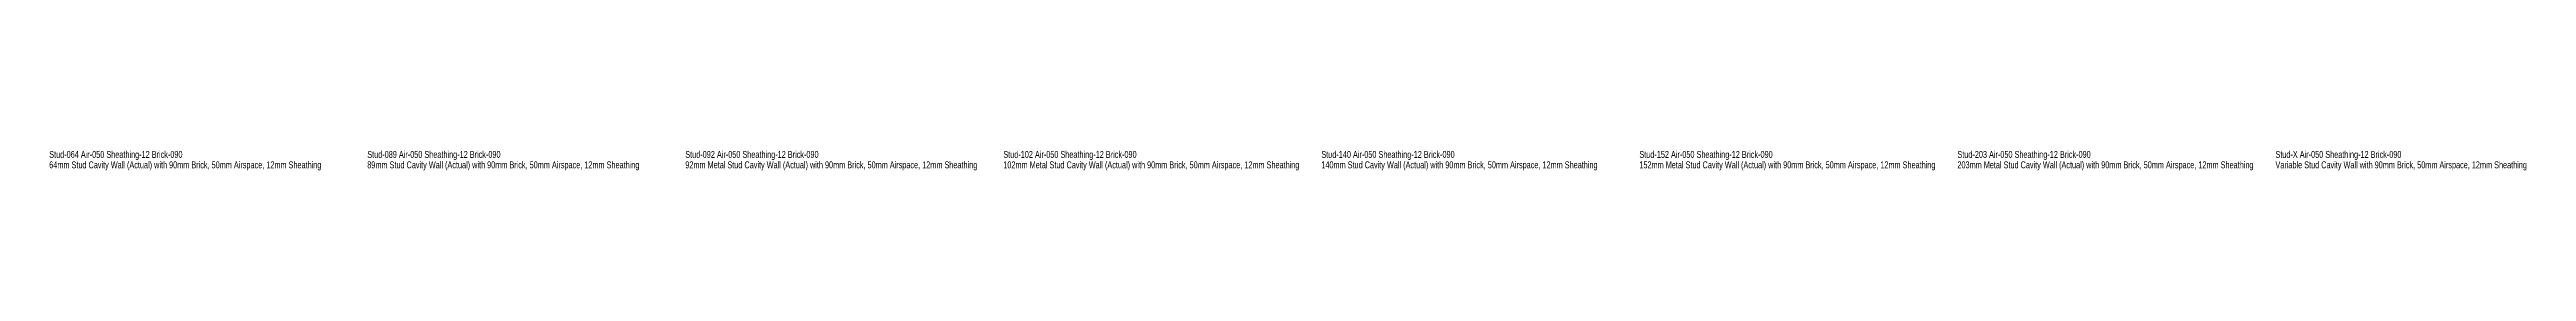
# Model space of a CAD drawing. Header units: millimetres. Extents: x -12127 to 41065, y -9187 to 28810.
# Drawn here: x -12127 to 23482, y -750 to -465 of the extents above; entities that cross this region are included whole.
import ezdxf

# ---------------------------------------------------------------- set-up
doc = ezdxf.new("R2010")
doc.units = ezdxf.units.MM
doc.header["$LTSCALE"] = 0.5
doc.linetypes.add('HIDDEN', pattern=[0.375, 0.25, -0.125])
doc.layers.add('X-WallDescriptions', color=5, linetype='HIDDEN')
doc.styles.add('Title', font='arial.ttf', dxfattribs={"width": 0.75})

msp = doc.modelspace()

# ---------------------------------------------------------------- texts
at = {"layer": 'X-WallDescriptions', "style": 'Title', "width": 0.75}
for s, p in [('Stud-064 Air-050 Sheathing-12 Brick-090', (-12131, -570)), ('64mm Stud Cavity Wall (Actual) with 90mm Brick, 50mm Airspace, 12mm Sheathing', (-12131, -720)), ('Stud-089 Air-050 Sheathing-12 Brick-090', (-7559, -570)), ('89mm Stud Cavity Wall (Actual) with 90mm Brick, 50mm Airspace, 12mm Sheathing', (-7559, -720)), ('Stud-092 Air-050 Sheathing-12 Brick-090', (-2987, -570)), ('92mm Metal Stud Cavity Wall (Actual) with 90mm Brick, 50mm Airspace, 12mm Sheathing', (-2987, -720)), ('Stud-102 Air-050 Sheathing-12 Brick-090', (1585, -570)), ('102mm Metal Stud Cavity Wall (Actual) with 90mm Brick, 50mm Airspace, 12mm Sheathing', (1585, -720)), ('Stud-140 Air-050 Sheathing-12 Brick-090', (6157, -570)), ('140mm Stud Cavity Wall (Actual) with 90mm Brick, 50mm Airspace, 12mm Sheathing', (6157, -720)), ('Stud-152 Air-050 Sheathing-12 Brick-090', (10729, -570)), ('152mm Metal Stud Cavity Wall (Actual) with 90mm Brick, 50mm Airspace, 12mm Sheathing', (10729, -720)), ('Stud-203 Air-050 Sheathing-12 Brick-090', (15301, -570)), ('203mm Metal Stud Cavity Wall (Actual) with 90mm Brick, 50mm Airspace, 12mm Sheathing', (15301, -720)), ('Variable Stud Cavity Wall with 90mm Brick, 50mm Airspace, 12mm Sheathing', (19873, -720)), ('Stud-X Air-050 Sheathing-12 Brick-090', (19873, -570))]:
    msp.add_text(s, height=100, dxfattribs=at).set_placement(p)

doc.saveas('drawing.dxf')
